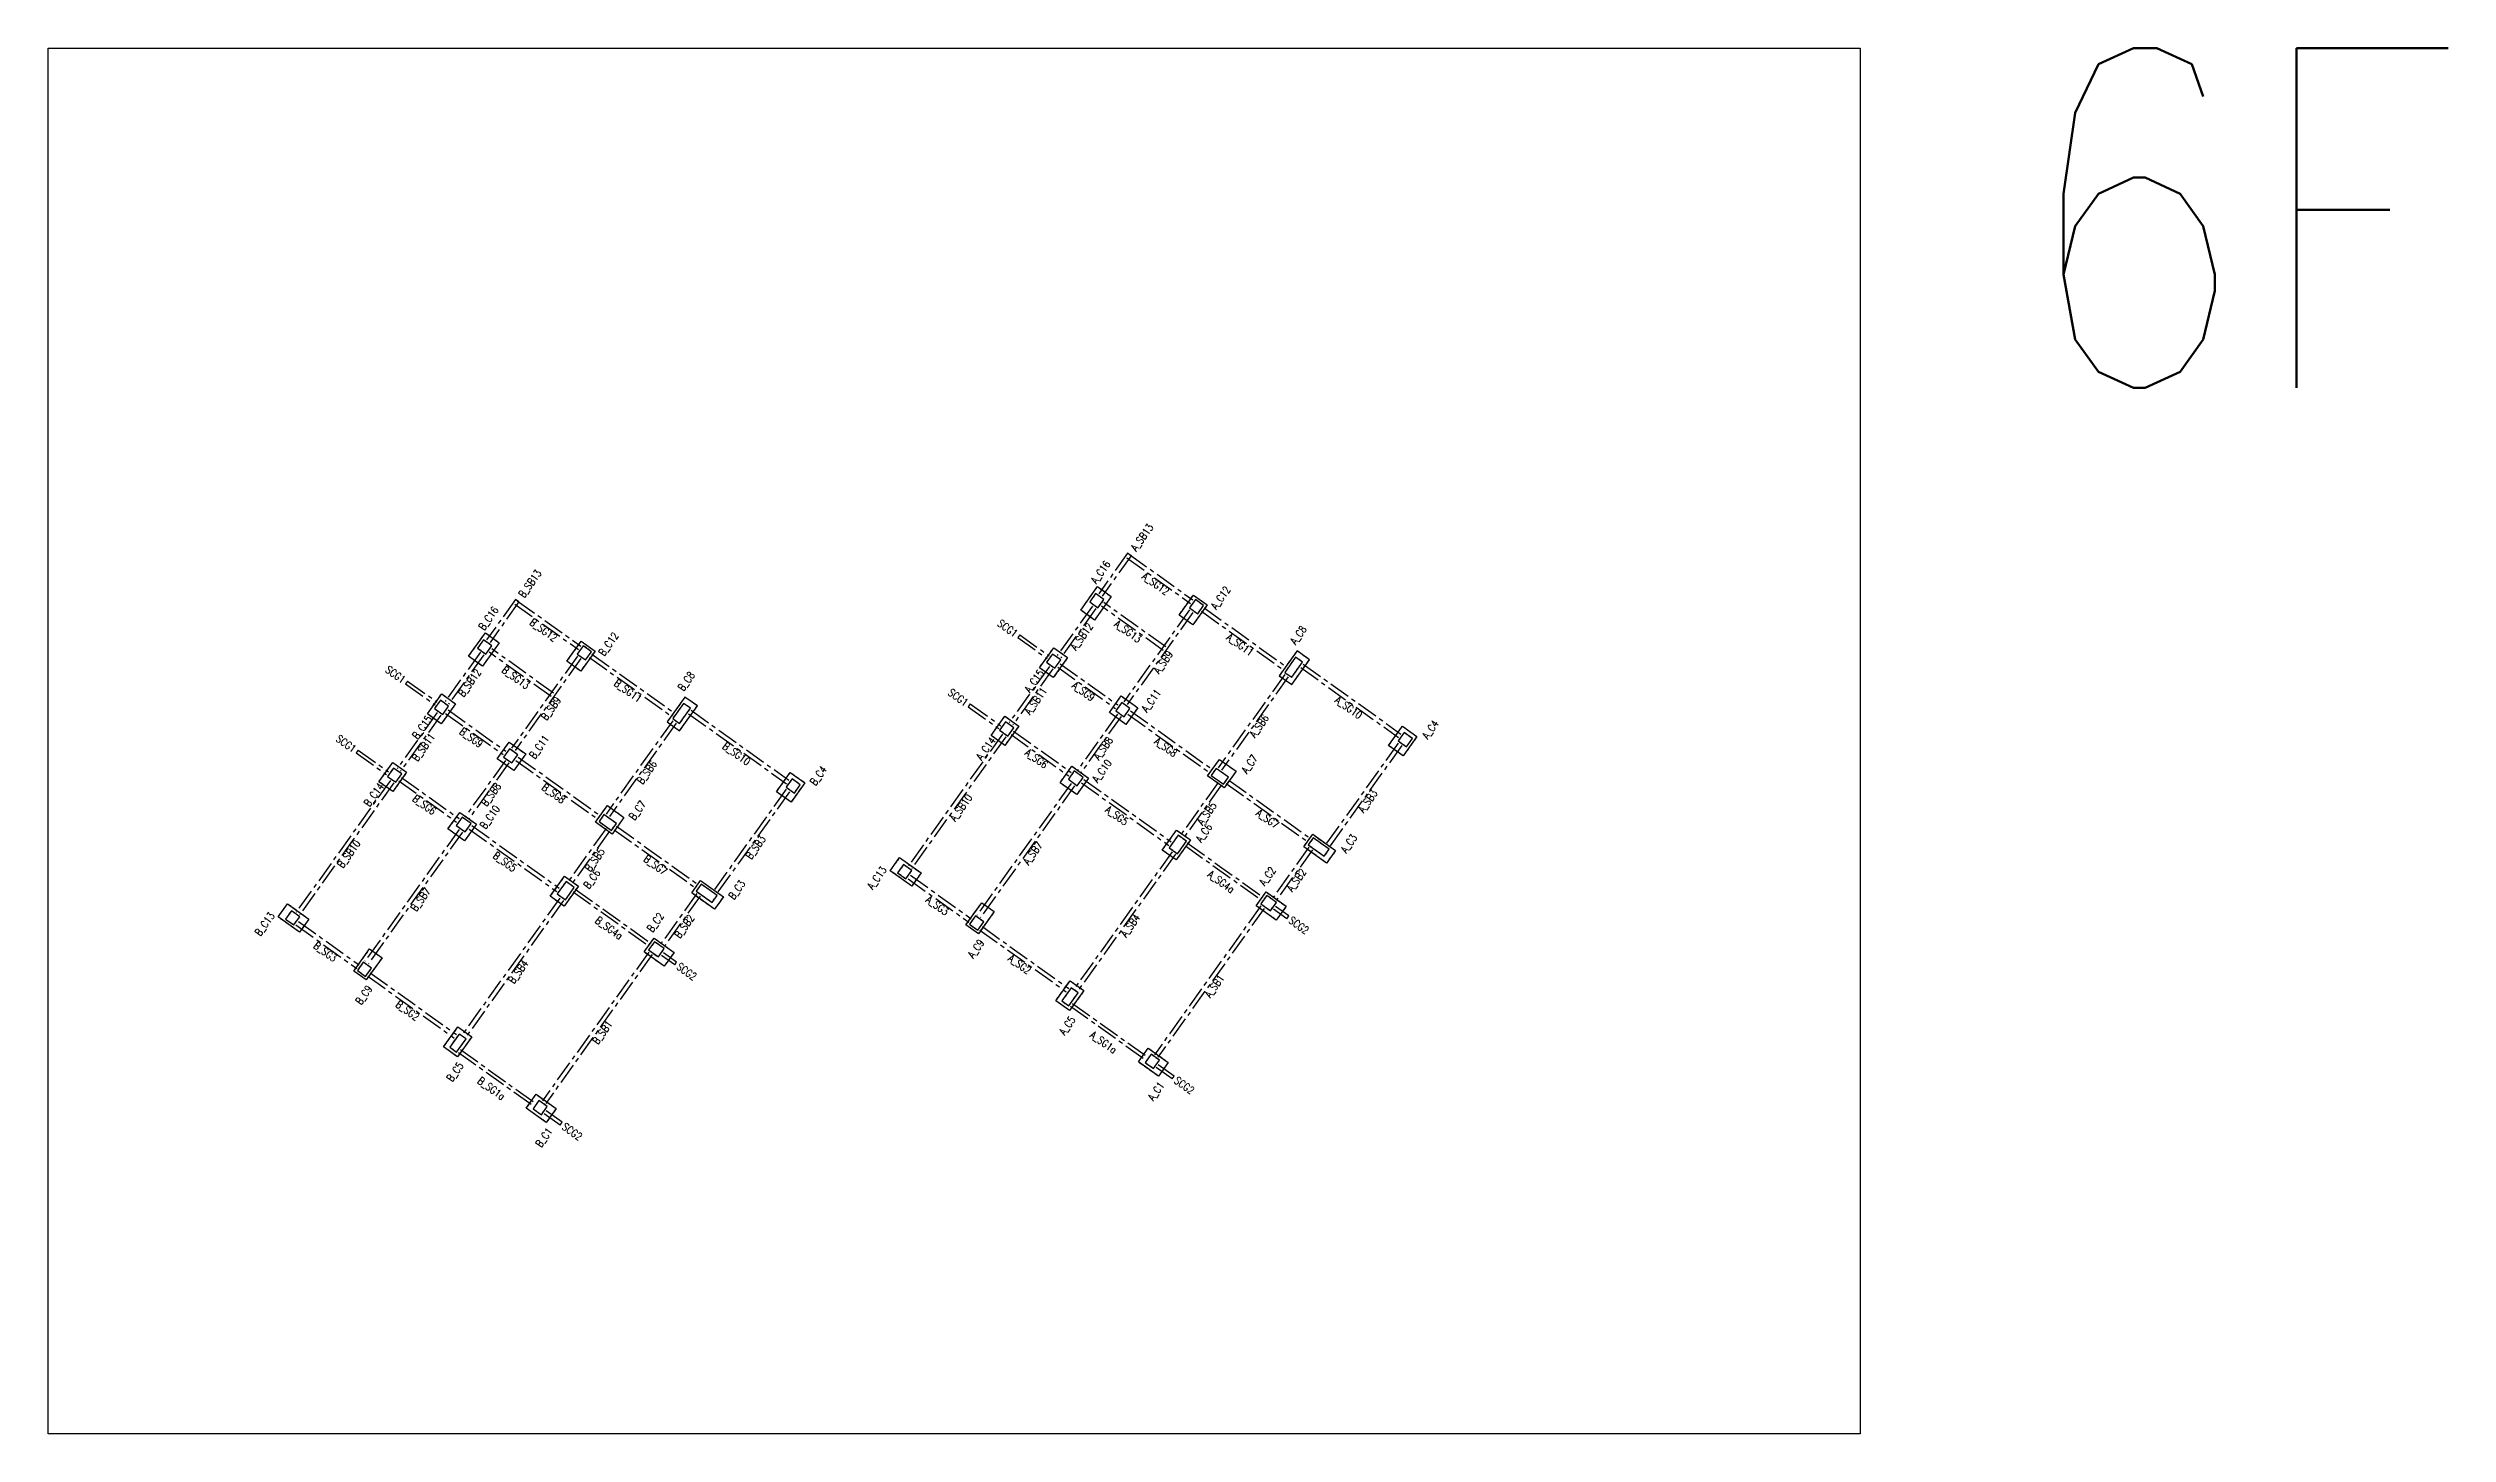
# Model space of a CAD drawing. Header units: millimetres. Extents: x 39613 to 69886, y 27475 to 191272.
# Drawn here: x 50002 to 64126, y 82407 to 90563 of the extents above; entities that cross this region are included whole.
import ezdxf
from ezdxf.enums import TextEntityAlignment as Align

# ---------------------------------------------------------------- set-up
doc = ezdxf.new("R2010")
doc.units = ezdxf.units.MM
doc.header["$LTSCALE"] = 100
doc.header["$MEASUREMENT"] = 0
doc.linetypes.add('CENTER', pattern=[2, 1.25, -0.25, 0.25, -0.25])
doc.linetypes.add('HIDDEN', pattern=[0.375, 0.25, -0.125])
for name, color, linetype in [('TC-COLUMN', 1, 'Continuous'), ('TC-TB', 2, 'Continuous'), ('TC-TC', 4, 'Continuous'), ('TC-虛柱', 4, 'HIDDEN'), ('TC-虛鋼柱', 4, 'HIDDEN'), ('TC-鋼柱', 11, 'Continuous'), ('TC-鋼粱', 183, 'CENTER')]:
    doc.layers.add(name, color=color, linetype=linetype)
doc.styles.get("Standard").update_dxf_attribs({"font": 'txt.shx', "width": 0.8, "bigfont": 'ae.shx'})

msp = doc.modelspace()

# ---------------------------------------------------------------- texts
at = {"layer": 'Defpoints', "color": 2, "width": 0.8}
msp.add_text('6F', height=2000, rotation=360, dxfattribs=at).set_placement((61589.25, 90562.78), align=Align.TOP_LEFT)
at = {"layer": 'TC-TB', "width": 0.8}
for s, rotation, p in [('A_SB13', 54.440027, (56440.49, 87682.95)), ('B_SB13', 54.440027, (52838.04, 87411.06)), ('A_SG12', 324, (56520.73, 87410.43)), ('B_SG12', 324, (52918.28, 87138.54)), ('SCG1', 324.440027, (55649.56, 87148.33)), ('A_SB12', 54.440027, (56084.87, 87099.51)), ('A_SG13', 324, (56357.4, 87130.19)), ('A_SB9', 54.440027, (56564.46, 86948.92)), ('A_SG11', 324, (57017.64, 87052.13)), ('SCG1', 324.440027, (52047.11, 86876.44)), ('B_SB12', 54.440027, (52482.42, 86827.62)), ('B_SG13', 324, (52754.95, 86858.3)), ('B_SB9', 54.440027, (52962.01, 86677.03)), ('B_SG11', 324, (53415.19, 86780.24)), ('SCG1', 324.440027, (55358.75, 86741.53)), ('A_SB11', 54.440027, (55813.88, 86720.44)), ('A_SG9', 324, (56095.6, 86777.07)), ('A_SG10', 324, (57656.27, 86681.82)), ('A_SB6', 54.440027, (57128.61, 86573.47)), ('SCG1', 324.440027, (51756.3, 86469.64)), ('B_SB11', 54.440027, (52211.43, 86448.55)), ('B_SG9', 324, (52493.15, 86505.18)), ('B_SG10', 324, (54053.82, 86409.93)), ('A_SB8', 54.440027, (56211.2, 86442.49)), ('A_SG8', 324, (56580.3, 86449.16)), ('B_SB6', 54.440027, (53526.16, 86301.58)), ('A_SG6', 324, (55818.89, 86381.82)), ('B_SG6', 324, (52216.44, 86109.93)), ('B_SB8', 54.440027, (52608.75, 86170.6)), ('B_SG8', 324, (52977.85, 86177.27)), ('A_SB10', 54.440027, (55374.4, 86092.77)), ('A_SB3', 54.440027, (57768.66, 86131.37)), ('A_SG5', 324, (56292.43, 86046.48)), ('A_SB5', 54.440027, (56821.8, 86058.33)), ('A_SG7', 324, (57179.36, 86027.22)), ('B_SB10', 54.440027, (51771.95, 85820.88)), ('B_SB3', 54.440027, (54166.21, 85859.48)), ('A_SB7', 54.440027, (55796.91, 85824.57)), ('B_SG5', 324, (52689.98, 85774.59)), ('B_SB5', 54.440027, (53219.35, 85786.44)), ('B_SG7', 324, (53576.91, 85755.33)), ('B_SB7', 54.440027, (52194.46, 85552.68)), ('A_SG4a', 324, (56906.1, 85656.95)), ('A_SB2', 54.440027, (57349.04, 85666.14)), ('B_SB2', 54.440027, (53746.59, 85394.25)), ('A_SG3', 324, (55236.2, 85517.12)), ('A_SB4', 54.440027, (56371.55, 85399.27)), ('B_SG4a', 324, (53303.65, 85385.06)), ('SCG2', 324.439959, (57363.12, 85400.92)), ('B_SG3', 324, (51633.75, 85245.23)), ('B_SB4', 54.440027, (52769.1, 85127.38)), ('SCG2', 324.439959, (53760.67, 85129.03)), ('A_SG2', 324, (55720.03, 85171.24)), ('A_SB1', 54.440027, (56866.34, 85042.49)), ('B_SG2', 324, (52117.58, 84899.35)), ('B_SB1', 54.440027, (53263.89, 84770.6)), ('A_SG1a', 324, (56213.94, 84712.31)), ('B_SG1a', 324, (52611.49, 84440.42)), ('SCG2', 324.439959, (56689.22, 84458.59)), ('SCG2', 324.439959, (53086.78, 84186.7))]:
    msp.add_text(s, height=45, rotation=rotation, dxfattribs=at).set_placement(p, align=Align.MIDDLE_CENTER)
at = {"layer": 'TC-TC', "width": 0.8}
for s, p in [('A_C16', (56196.3, 87478.92)), ('A_C12', (56902.89, 87327.77)), ('B_C16', (52593.85, 87207.03)), ('A_C8', (57360.44, 87108.42)), ('B_C12', (53300.44, 87055.88)), ('B_C8', (53757.99, 86836.53)), ('A_C15', (55805.52, 86837.7)), ('A_C11', (56494.43, 86722.38)), ('B_C15', (52203.07, 86565.81)), ('A_C4', (58137.58, 86552.86)), ('B_C11', (52891.98, 86450.49)), ('A_C14', (55521.68, 86440.66)), ('B_C4', (54535.13, 86280.97)), ('A_C10', (56204.51, 86309.08)), ('A_C7', (57072.72, 86349.14)), ('B_C14', (51919.23, 86168.77)), ('B_C10', (52602.06, 86037.2)), ('B_C7', (53470.27, 86077.25)), ('A_C6', (56804.49, 85944.71)), ('A_C3', (57657.88, 85881.82)), ('A_C13', (54879.51, 85679.91)), ('A_C2', (57178.43, 85689.68)), ('B_C6', (53202.04, 85672.82)), ('B_C3', (54055.43, 85609.93)), ('B_C13', (51277.06, 85408.03)), ('B_C2', (53575.98, 85417.79)), ('A_C9', (55462.94, 85262.83)), ('B_C9', (51860.49, 84990.94)), ('A_C5', (55999.62, 84810.21)), ('B_C5', (52397.17, 84538.32)), ('A_C1', (56522.63, 84424.03)), ('B_C1', (52920.18, 84152.14))]:
    msp.add_text(s, height=45, rotation=54.440027, dxfattribs=at).set_placement(p, align=Align.MIDDLE_CENTER)

# ---------------------------------------------------------------- linework, layer by layer
at = {"layer": 'Defpoints'}
msp.add_lwpolyline([(60666.19, 90562.78), (60666.19, 82407.41), (50001.56, 82407.41), (50001.56, 90562.78)], close=True, dxfattribs=at)
at = {"layer": 'TC-COLUMN'}
for points in [[(56259.6, 87335.33), (56160.73, 87197.03), (56079.38, 87255.18), (56178.24, 87393.48)], [(56658.15, 87226.15), (56742.48, 87344.11), (56823.83, 87285.95), (56739.5, 87167.99)], [(52476.93, 86983.3), (52575.79, 87121.59), (52657.15, 87063.44), (52558.28, 86925.14)], [(53055.7, 86954.26), (53140.03, 87072.22), (53221.38, 87014.06), (53137.05, 86896.1)], [(55836.93, 86916.04), (55921.26, 87034), (56002.61, 86975.84), (55918.29, 86857.89)], [(57247.88, 86869.28), (57321.1, 86816.94), (57425.77, 86963.37), (57352.55, 87015.71)], [(52234.49, 86644.15), (52318.81, 86762.11), (52400.16, 86703.95), (52315.84, 86586)], [(53645.43, 86597.39), (53718.65, 86545.05), (53823.32, 86691.48), (53750.11, 86743.82)], [(56317.75, 86750.35), (56415.37, 86680.57), (56345.58, 86582.94), (56247.96, 86652.73)], [(55551.94, 86517.37), (55633.36, 86631.26), (55714.71, 86573.11), (55633.29, 86459.22)], [(52715.3, 86478.46), (52812.92, 86408.68), (52743.13, 86311.05), (52645.51, 86380.84)], [(57891.43, 86458.39), (57972.85, 86572.28), (58058.27, 86511.22), (57976.85, 86397.32)], [(51949.49, 86245.48), (52030.91, 86359.37), (52112.26, 86301.22), (52030.84, 86187.33)], [(56027.82, 86337.05), (56125.44, 86267.27), (56055.66, 86169.65), (55958.03, 86239.43)], [(56896.03, 86377.11), (56993.65, 86307.32), (56923.87, 86209.7), (56826.25, 86279.49)], [(54288.98, 86186.5), (54370.4, 86300.39), (54455.82, 86239.33), (54374.4, 86125.43)], [(52425.37, 86065.16), (52522.99, 85995.38), (52453.21, 85897.76), (52355.58, 85967.54)], [(53293.58, 86105.22), (53391.2, 86035.43), (53321.42, 85937.81), (53223.8, 86007.6)], [(56559.75, 85843.08), (56644.08, 85961.04), (56725.43, 85902.89), (56641.1, 85784.93)], [(57392.25, 85862.75), (57444.59, 85935.96), (57578.81, 85840), (57526.47, 85766.79)], [(55084.66, 85631.59), (54958.57, 85721.73), (55013.82, 85799.02), (55139.91, 85708.88)], [(52957.3, 85571.19), (53041.63, 85689.15), (53122.98, 85631), (53038.65, 85513.04)], [(53789.8, 85590.86), (53842.14, 85664.07), (53976.36, 85568.12), (53924.02, 85494.9)], [(57230.34, 85431.31), (57112.38, 85515.63), (57170.54, 85596.98), (57288.5, 85512.66)], [(51482.22, 85359.7), (51356.12, 85449.84), (51411.37, 85527.13), (51537.46, 85436.99)], [(55496.76, 85533.68), (55569.98, 85481.34), (55476.93, 85351.17), (55403.71, 85403.51)], [(53627.89, 85159.42), (53509.93, 85243.74), (53568.09, 85325.09), (53686.05, 85240.77)], [(51894.31, 85261.79), (51967.53, 85209.45), (51874.48, 85079.28), (51801.26, 85131.62)], [(55932.25, 84956.71), (56016.58, 85074.67), (56097.93, 85016.51), (56013.6, 84898.55)], [(52329.8, 84684.82), (52414.13, 84802.78), (52495.48, 84744.62), (52411.15, 84626.66)], [(56536.62, 84512.37), (56418.66, 84596.7), (56476.81, 84678.05), (56594.77, 84593.72)], [(52934.17, 84240.48), (52816.21, 84324.81), (52874.36, 84406.16), (52992.32, 84321.83)]]:
    msp.add_lwpolyline(points, close=True, dxfattribs=at)
at = {"layer": 'TC-虛柱'}
for points in [[(56259.6, 87335.33), (56160.73, 87197.03), (56079.38, 87255.18), (56178.24, 87393.48)], [(56658.15, 87226.15), (56742.48, 87344.11), (56823.83, 87285.95), (56739.5, 87167.99)], [(52476.93, 86983.3), (52575.79, 87121.59), (52657.15, 87063.44), (52558.28, 86925.14)], [(53055.7, 86954.26), (53140.03, 87072.22), (53221.38, 87014.06), (53137.05, 86896.1)], [(55836.93, 86916.04), (55921.26, 87034), (56002.61, 86975.84), (55918.29, 86857.89)], [(57247.88, 86869.28), (57321.1, 86816.94), (57425.77, 86963.37), (57352.55, 87015.71)], [(52234.49, 86644.15), (52318.81, 86762.11), (52400.16, 86703.95), (52315.84, 86586)], [(53645.43, 86597.39), (53718.65, 86545.05), (53823.32, 86691.48), (53750.11, 86743.82)], [(56317.75, 86750.35), (56415.37, 86680.57), (56345.58, 86582.94), (56247.96, 86652.73)], [(55551.94, 86517.37), (55633.36, 86631.26), (55714.71, 86573.11), (55633.29, 86459.22)], [(52715.3, 86478.46), (52812.92, 86408.68), (52743.13, 86311.05), (52645.51, 86380.84)], [(57891.43, 86458.39), (57972.85, 86572.28), (58058.27, 86511.22), (57976.85, 86397.32)], [(51949.49, 86245.48), (52030.91, 86359.37), (52112.26, 86301.22), (52030.84, 86187.33)], [(56027.82, 86337.05), (56125.44, 86267.27), (56055.66, 86169.65), (55958.03, 86239.43)], [(56896.03, 86377.11), (56993.65, 86307.32), (56923.87, 86209.7), (56826.25, 86279.49)], [(54288.98, 86186.5), (54370.4, 86300.39), (54455.82, 86239.33), (54374.4, 86125.43)], [(52425.37, 86065.16), (52522.99, 85995.38), (52453.21, 85897.76), (52355.58, 85967.54)], [(53293.58, 86105.22), (53391.2, 86035.43), (53321.42, 85937.81), (53223.8, 86007.6)], [(56559.75, 85843.08), (56644.08, 85961.04), (56725.43, 85902.89), (56641.1, 85784.93)], [(57392.25, 85862.75), (57444.59, 85935.96), (57578.81, 85840), (57526.47, 85766.79)], [(55084.66, 85631.59), (54958.57, 85721.73), (55013.82, 85799.02), (55139.91, 85708.88)], [(52957.3, 85571.19), (53041.63, 85689.15), (53122.98, 85631), (53038.65, 85513.04)], [(53789.8, 85590.86), (53842.14, 85664.07), (53976.36, 85568.12), (53924.02, 85494.9)], [(57230.34, 85431.31), (57112.38, 85515.63), (57170.54, 85596.98), (57288.5, 85512.66)], [(51482.22, 85359.7), (51356.12, 85449.84), (51411.37, 85527.13), (51537.46, 85436.99)], [(55496.76, 85533.68), (55569.98, 85481.34), (55476.93, 85351.17), (55403.71, 85403.51)], [(53627.89, 85159.42), (53509.93, 85243.74), (53568.09, 85325.09), (53686.05, 85240.77)], [(51894.31, 85261.79), (51967.53, 85209.45), (51874.48, 85079.28), (51801.26, 85131.62)], [(55932.25, 84956.71), (56016.58, 85074.67), (56097.93, 85016.51), (56013.6, 84898.55)], [(52329.8, 84684.82), (52414.13, 84802.78), (52495.48, 84744.62), (52411.15, 84626.66)], [(56536.62, 84512.37), (56418.66, 84596.7), (56476.81, 84678.05), (56594.77, 84593.72)], [(52934.17, 84240.48), (52816.21, 84324.81), (52874.36, 84406.16), (52992.32, 84321.83)]]:
    msp.add_lwpolyline(points, close=True, dxfattribs=at)
at = {"layer": 'TC-虛鋼柱'}
for points in [[(56181.1, 87268.51), (56216, 87317.32), (56167.18, 87352.22), (56132.29, 87303.41)], [(56768.01, 87233.66), (56802.9, 87282.47), (56754.09, 87317.37), (56719.2, 87268.55)], [(52578.65, 86996.62), (52613.55, 87045.43), (52564.74, 87080.33), (52529.84, 87031.52)], [(53165.56, 86961.77), (53200.45, 87010.58), (53151.64, 87045.48), (53116.75, 86996.67)], [(55927.03, 86913.1), (55961.92, 86961.91), (55913.11, 86996.8), (55878.22, 86947.99)], [(57385.09, 86949.43), (57344.41, 86978.51), (57280.44, 86889.03), (57321.11, 86859.95)], [(52324.58, 86641.21), (52359.47, 86690.02), (52310.66, 86724.91), (52275.77, 86676.1)], [(53782.64, 86677.54), (53741.96, 86706.62), (53677.99, 86617.14), (53718.66, 86588.06)], [(55651.04, 86514.14), (55685.93, 86562.95), (55637.12, 86597.84), (55602.23, 86549.03)], [(56334.55, 86627.7), (56369.45, 86676.51), (56320.64, 86711.41), (56285.74, 86662.6)], [(57996.64, 86450.79), (58031.53, 86499.6), (57982.72, 86534.49), (57947.82, 86485.68)], [(52048.59, 86242.25), (52083.48, 86291.06), (52034.67, 86325.95), (51999.78, 86277.14)], [(52732.1, 86355.81), (52767, 86404.62), (52718.19, 86439.52), (52683.29, 86390.71)], [(56059.45, 86222.25), (56094.35, 86271.06), (56041.47, 86308.86), (56006.58, 86260.05)], [(56920.39, 86230.63), (56949.46, 86271.31), (56876.25, 86323.65), (56847.17, 86282.97)], [(54394.19, 86178.9), (54429.08, 86227.71), (54380.27, 86262.6), (54345.37, 86213.79)], [(52457, 85950.36), (52491.9, 85999.17), (52439.02, 86036.97), (52404.13, 85988.16)], [(53317.94, 85958.74), (53347.01, 85999.42), (53273.8, 86051.76), (53244.72, 86011.08)], [(56649.25, 85822.12), (56701.59, 85895.34), (56652.78, 85930.23), (56600.44, 85857.02)], [(57512.55, 85807.48), (57541.63, 85848.15), (57448.07, 85915.03), (57419, 85874.35)], [(55050.68, 85674.33), (55085.57, 85723.14), (55036.76, 85758.03), (55001.87, 85709.22)], [(53046.81, 85550.24), (53099.14, 85623.45), (53050.33, 85658.34), (52997.99, 85585.13)], [(53910.1, 85535.59), (53939.18, 85576.26), (53845.62, 85643.14), (53816.55, 85602.46)], [(51448.23, 85402.44), (51483.12, 85451.25), (51434.31, 85486.14), (51399.42, 85437.33)], [(55473.45, 85372.1), (55508.34, 85420.91), (55459.53, 85455.8), (55424.64, 85406.99)], [(57196.07, 85486.54), (57230.96, 85535.35), (57174.02, 85576.06), (57139.12, 85527.25)], [(51871, 85100.21), (51905.89, 85149.02), (51857.08, 85183.91), (51822.19, 85135.1)], [(53593.62, 85214.65), (53628.51, 85263.46), (53571.57, 85304.17), (53536.67, 85255.36)], [(56008.96, 84926.45), (56064.21, 85003.74), (56023.54, 85032.81), (55968.29, 84955.53)], [(52406.51, 84654.56), (52461.76, 84731.85), (52421.09, 84760.92), (52365.84, 84683.64)], [(56507.57, 84557.72), (56542.47, 84606.53), (56493.66, 84641.42), (56458.76, 84592.61)], [(52905.12, 84285.83), (52940.02, 84334.64), (52891.21, 84369.53), (52856.31, 84320.72)]]:
    msp.add_lwpolyline(points, close=True, dxfattribs=at)
at = {"layer": 'TC-鋼柱'}
for points in [[(56181.1, 87268.51), (56216, 87317.32), (56167.18, 87352.22), (56132.29, 87303.41)], [(56768.01, 87233.66), (56802.9, 87282.47), (56754.09, 87317.37), (56719.2, 87268.55)], [(52578.65, 86996.62), (52613.55, 87045.43), (52564.74, 87080.33), (52529.84, 87031.52)], [(53165.56, 86961.77), (53200.45, 87010.58), (53151.64, 87045.48), (53116.75, 86996.67)], [(55927.03, 86913.1), (55961.92, 86961.91), (55913.11, 86996.8), (55878.22, 86947.99)], [(57385.09, 86949.43), (57344.41, 86978.51), (57280.44, 86889.03), (57321.11, 86859.95)], [(52324.58, 86641.21), (52359.47, 86690.02), (52310.66, 86724.91), (52275.77, 86676.1)], [(53782.64, 86677.54), (53741.96, 86706.62), (53677.99, 86617.14), (53718.66, 86588.06)], [(55651.04, 86514.14), (55685.93, 86562.95), (55637.12, 86597.84), (55602.23, 86549.03)], [(56334.55, 86627.7), (56369.45, 86676.51), (56320.64, 86711.41), (56285.74, 86662.6)], [(57996.64, 86450.79), (58031.53, 86499.6), (57982.72, 86534.49), (57947.82, 86485.68)], [(52048.59, 86242.25), (52083.48, 86291.06), (52034.67, 86325.95), (51999.78, 86277.14)], [(52732.1, 86355.81), (52767, 86404.62), (52718.19, 86439.52), (52683.29, 86390.71)], [(56059.45, 86222.25), (56094.35, 86271.06), (56041.47, 86308.86), (56006.58, 86260.05)], [(56920.39, 86230.63), (56949.46, 86271.31), (56876.25, 86323.65), (56847.17, 86282.97)], [(54394.19, 86178.9), (54429.08, 86227.71), (54380.27, 86262.6), (54345.37, 86213.79)], [(52457, 85950.36), (52491.9, 85999.17), (52439.02, 86036.97), (52404.13, 85988.16)], [(53317.94, 85958.74), (53347.01, 85999.42), (53273.8, 86051.76), (53244.72, 86011.08)], [(56649.25, 85822.12), (56701.59, 85895.34), (56652.78, 85930.23), (56600.44, 85857.02)], [(57512.55, 85807.48), (57541.63, 85848.15), (57448.07, 85915.03), (57419, 85874.35)], [(55050.68, 85674.33), (55085.57, 85723.14), (55036.76, 85758.03), (55001.87, 85709.22)], [(53046.81, 85550.24), (53099.14, 85623.45), (53050.33, 85658.34), (52997.99, 85585.13)], [(53910.1, 85535.59), (53939.18, 85576.26), (53845.62, 85643.14), (53816.55, 85602.46)], [(51448.23, 85402.44), (51483.12, 85451.25), (51434.31, 85486.14), (51399.42, 85437.33)], [(55473.45, 85372.1), (55508.34, 85420.91), (55459.53, 85455.8), (55424.64, 85406.99)], [(57196.07, 85486.54), (57230.96, 85535.35), (57174.02, 85576.06), (57139.12, 85527.25)], [(51871, 85100.21), (51905.89, 85149.02), (51857.08, 85183.91), (51822.19, 85135.1)], [(53593.62, 85214.65), (53628.51, 85263.46), (53571.57, 85304.17), (53536.67, 85255.36)], [(56008.96, 84926.45), (56064.21, 85003.74), (56023.54, 85032.81), (55968.29, 84955.53)], [(52406.51, 84654.56), (52461.76, 84731.85), (52421.09, 84760.92), (52365.84, 84683.64)], [(56507.57, 84557.72), (56542.47, 84606.53), (56493.66, 84641.42), (56458.76, 84592.61)], [(52905.12, 84285.83), (52940.02, 84334.64), (52891.21, 84369.53), (52856.31, 84320.72)]]:
    msp.add_lwpolyline(points, close=True, dxfattribs=at)
at = {"layer": 'TC-鋼粱'}
for p, q in [((56355.58, 87589.96), (56185.2, 87351.63)), ((56375.92, 87575.42), (56205.54, 87337.09)), ((56375.92, 87575.42), (56355.58, 87589.96)), ((56365.75, 87582.69), (56740.14, 87315.05)), ((56351.21, 87562.35), (56725.6, 87294.71)), ((52753.13, 87318.07), (52582.75, 87079.74)), ((52773.47, 87303.53), (52603.09, 87065.2)), ((52773.47, 87303.53), (52753.13, 87318.07)), ((52763.3, 87310.8), (53137.69, 87043.16)), ((56579.63, 87038.93), (56215.41, 87299.31)), ((52748.76, 87290.46), (53123.15, 87022.82)), ((56148.85, 87279.28), (55941.3, 86988.95)), ((56169.19, 87264.74), (55961.63, 86974.41)), ((56565.09, 87018.59), (56200.87, 87278.97)), ((56719.48, 87256.06), (56332.73, 86715.05)), ((56739.82, 87241.52), (56353.07, 86700.51)), ((56790.68, 87248.18), (57276.58, 86900.83)), ((56805.22, 87268.52), (57291.12, 86921.16)), ((52977.18, 86767.04), (52612.96, 87027.42)), ((55720.46, 87109.94), (55708.83, 87093.67)), ((55708.83, 87093.67), (55881.71, 86970.08)), ((55720.46, 87109.94), (55893.34, 86986.35)), ((52546.4, 87007.39), (52338.85, 86717.06)), ((52566.74, 86992.85), (52359.18, 86702.52)), ((52962.64, 86746.7), (52598.42, 87007.08)), ((53117.03, 86984.17), (52730.28, 86443.16)), ((53137.37, 86969.63), (52750.62, 86428.62)), ((53188.23, 86976.29), (53674.13, 86628.94)), ((53202.77, 86996.63), (53688.67, 86649.27)), ((55894.77, 86923.86), (55659.21, 86594.35)), ((55915.11, 86909.33), (55679.54, 86579.81)), ((55943.88, 86919.49), (56283.52, 86676.69)), ((55958.42, 86939.82), (56298.06, 86697.03)), ((57280.72, 86876.53), (56888.18, 86327.41)), ((57374.32, 86917.18), (57949.87, 86505.74)), ((57388.86, 86937.52), (57964.41, 86526.07)), ((52118.01, 86838.05), (52106.38, 86821.78)), ((52106.38, 86821.78), (52279.26, 86698.19)), ((52118.01, 86838.05), (52290.89, 86714.46)), ((57301.06, 86861.99), (56908.51, 86312.87)), ((52292.32, 86651.97), (52056.76, 86322.46)), ((52312.66, 86637.44), (52077.09, 86307.92)), ((52341.43, 86647.6), (52681.07, 86404.8)), ((52355.97, 86667.93), (52695.61, 86425.14)), ((53678.28, 86604.64), (53285.73, 86055.52)), ((53698.61, 86590.1), (53306.06, 86040.98)), ((53771.87, 86645.29), (54347.42, 86233.85)), ((53786.41, 86665.63), (54361.96, 86254.18)), ((55429.65, 86703.14), (55418.01, 86686.87)), ((55418.01, 86686.87), (55597, 86558.91)), ((55429.65, 86703.14), (55608.63, 86575.18)), ((56296.2, 86642.83), (56057.86, 86309.43)), ((56316.54, 86628.29), (56078.2, 86294.89)), ((56357.33, 86642.37), (56843.4, 86294.89)), ((56371.87, 86662.7), (56857.94, 86315.22)), ((55618.78, 86524.9), (55064.95, 85750.17)), ((55639.12, 86510.36), (55085.29, 85735.63)), ((55669.34, 86522.54), (56008.57, 86280.03)), ((55683.87, 86542.88), (56023.11, 86300.37)), ((57948.36, 86473.01), (57520.99, 85875.19)), ((57968.7, 86458.47), (57541.33, 85860.65)), ((51827.2, 86431.25), (51815.56, 86414.98)), ((51815.56, 86414.98), (51994.55, 86287.02)), ((51827.2, 86431.25), (52006.18, 86303.29)), ((52693.75, 86370.94), (52455.41, 86037.54)), ((52714.09, 86356.4), (52475.75, 86023)), ((52754.88, 86370.48), (53240.95, 86023)), ((52769.42, 86390.81), (53255.49, 86043.33)), ((52016.33, 86253.01), (51462.5, 85478.28)), ((52036.67, 86238.47), (51482.84, 85463.74)), ((52066.89, 86250.65), (52406.12, 86008.14)), ((52081.42, 86270.99), (52420.66, 86028.48)), ((54345.91, 86201.12), (53918.55, 85603.3)), ((54366.25, 86186.58), (53938.88, 85588.76)), ((56023.28, 86235.81), (55469.41, 85461.03)), ((56043.62, 86221.27), (55489.75, 85446.49)), ((56083.58, 86238.8), (56598.12, 85870.97)), ((56098.12, 86259.14), (56612.66, 85891.31)), ((56888.13, 86241.4), (56667.14, 85932.26)), ((56908.47, 86226.86), (56687.48, 85917.72)), ((56935.98, 86235.01), (57418.13, 85890.34)), ((56950.52, 86255.35), (57432.67, 85910.68)), ((52420.83, 85963.92), (51866.96, 85189.14)), ((52441.17, 85949.38), (51887.3, 85174.6)), ((52481.13, 85966.91), (52995.68, 85599.08)), ((52495.67, 85987.25), (53010.21, 85619.42)), ((53285.68, 85969.51), (53064.69, 85660.37)), ((53306.02, 85954.97), (53085.03, 85645.83)), ((53333.53, 85963.13), (53815.68, 85618.45)), ((53348.07, 85983.46), (53830.22, 85638.79)), ((56706.82, 85885.46), (57154.25, 85565.6)), ((56617, 85832.89), (56043.59, 85030.77)), ((56637.34, 85818.35), (56063.92, 85016.23)), ((56695.19, 85869.19), (57142.62, 85549.33)), ((57422.69, 85859.42), (57210.34, 85562.38)), ((57443.02, 85844.89), (57230.68, 85547.84)), ((53092.74, 85597.3), (53540.17, 85277.44)), ((53104.37, 85613.57), (53551.8, 85293.71)), ((55063.18, 85674.61), (55420.86, 85418.91)), ((55077.71, 85694.95), (55435.4, 85439.25)), ((53014.55, 85561), (52441.14, 84758.88)), ((53034.89, 85546.46), (52461.48, 84744.34)), ((53820.24, 85587.53), (53607.89, 85290.49)), ((53840.57, 85573), (53628.23, 85275.95)), ((57139.41, 85514.75), (56513.66, 84639.42)), ((57159.75, 85500.21), (56533.99, 84624.88)), ((57292.23, 85439.31), (57214.38, 85494.96)), ((57303.86, 85455.58), (57226.01, 85511.23)), ((57292.23, 85439.31), (57303.86, 85455.58)), ((51460.73, 85402.72), (51818.41, 85147.02)), ((51475.26, 85423.06), (51832.95, 85167.36)), ((55485.94, 85372.39), (55994.23, 85009.02)), ((55500.48, 85392.72), (56008.77, 85029.36)), ((53536.96, 85242.86), (52911.21, 84367.53)), ((53557.3, 85228.32), (52931.54, 84352.99)), ((53689.78, 85167.42), (53611.93, 85223.07)), ((53701.41, 85183.69), (53623.56, 85239.34)), ((53689.78, 85167.42), (53701.41, 85183.69)), ((51883.49, 85100.5), (52391.79, 84737.13)), ((51898.03, 85120.83), (52406.32, 84757.47)), ((56020.01, 84924.71), (56459.35, 84610.63)), ((56031.64, 84940.98), (56470.98, 84626.9)), ((52417.56, 84652.82), (52856.9, 84338.74)), ((52429.19, 84669.09), (52868.53, 84355.01)), ((56618.33, 84496.98), (56524.43, 84564.1)), ((56629.96, 84513.25), (56536.06, 84580.37)), ((56618.33, 84496.98), (56629.96, 84513.25)), ((53015.88, 84225.09), (52921.98, 84292.21)), ((53027.51, 84241.36), (52933.61, 84308.48)), ((53015.88, 84225.09), (53027.51, 84241.36))]:
    msp.add_line(p, q, dxfattribs=at)

msp.set_redraw_order([(e.dxf.handle, doc.entitydb.next_handle()) for e in msp.query("TEXT MTEXT ATTDEF DIMENSION ARC_DIMENSION")])  # texts and dimensions are drawn at this point

doc.saveas('drawing.dxf')
